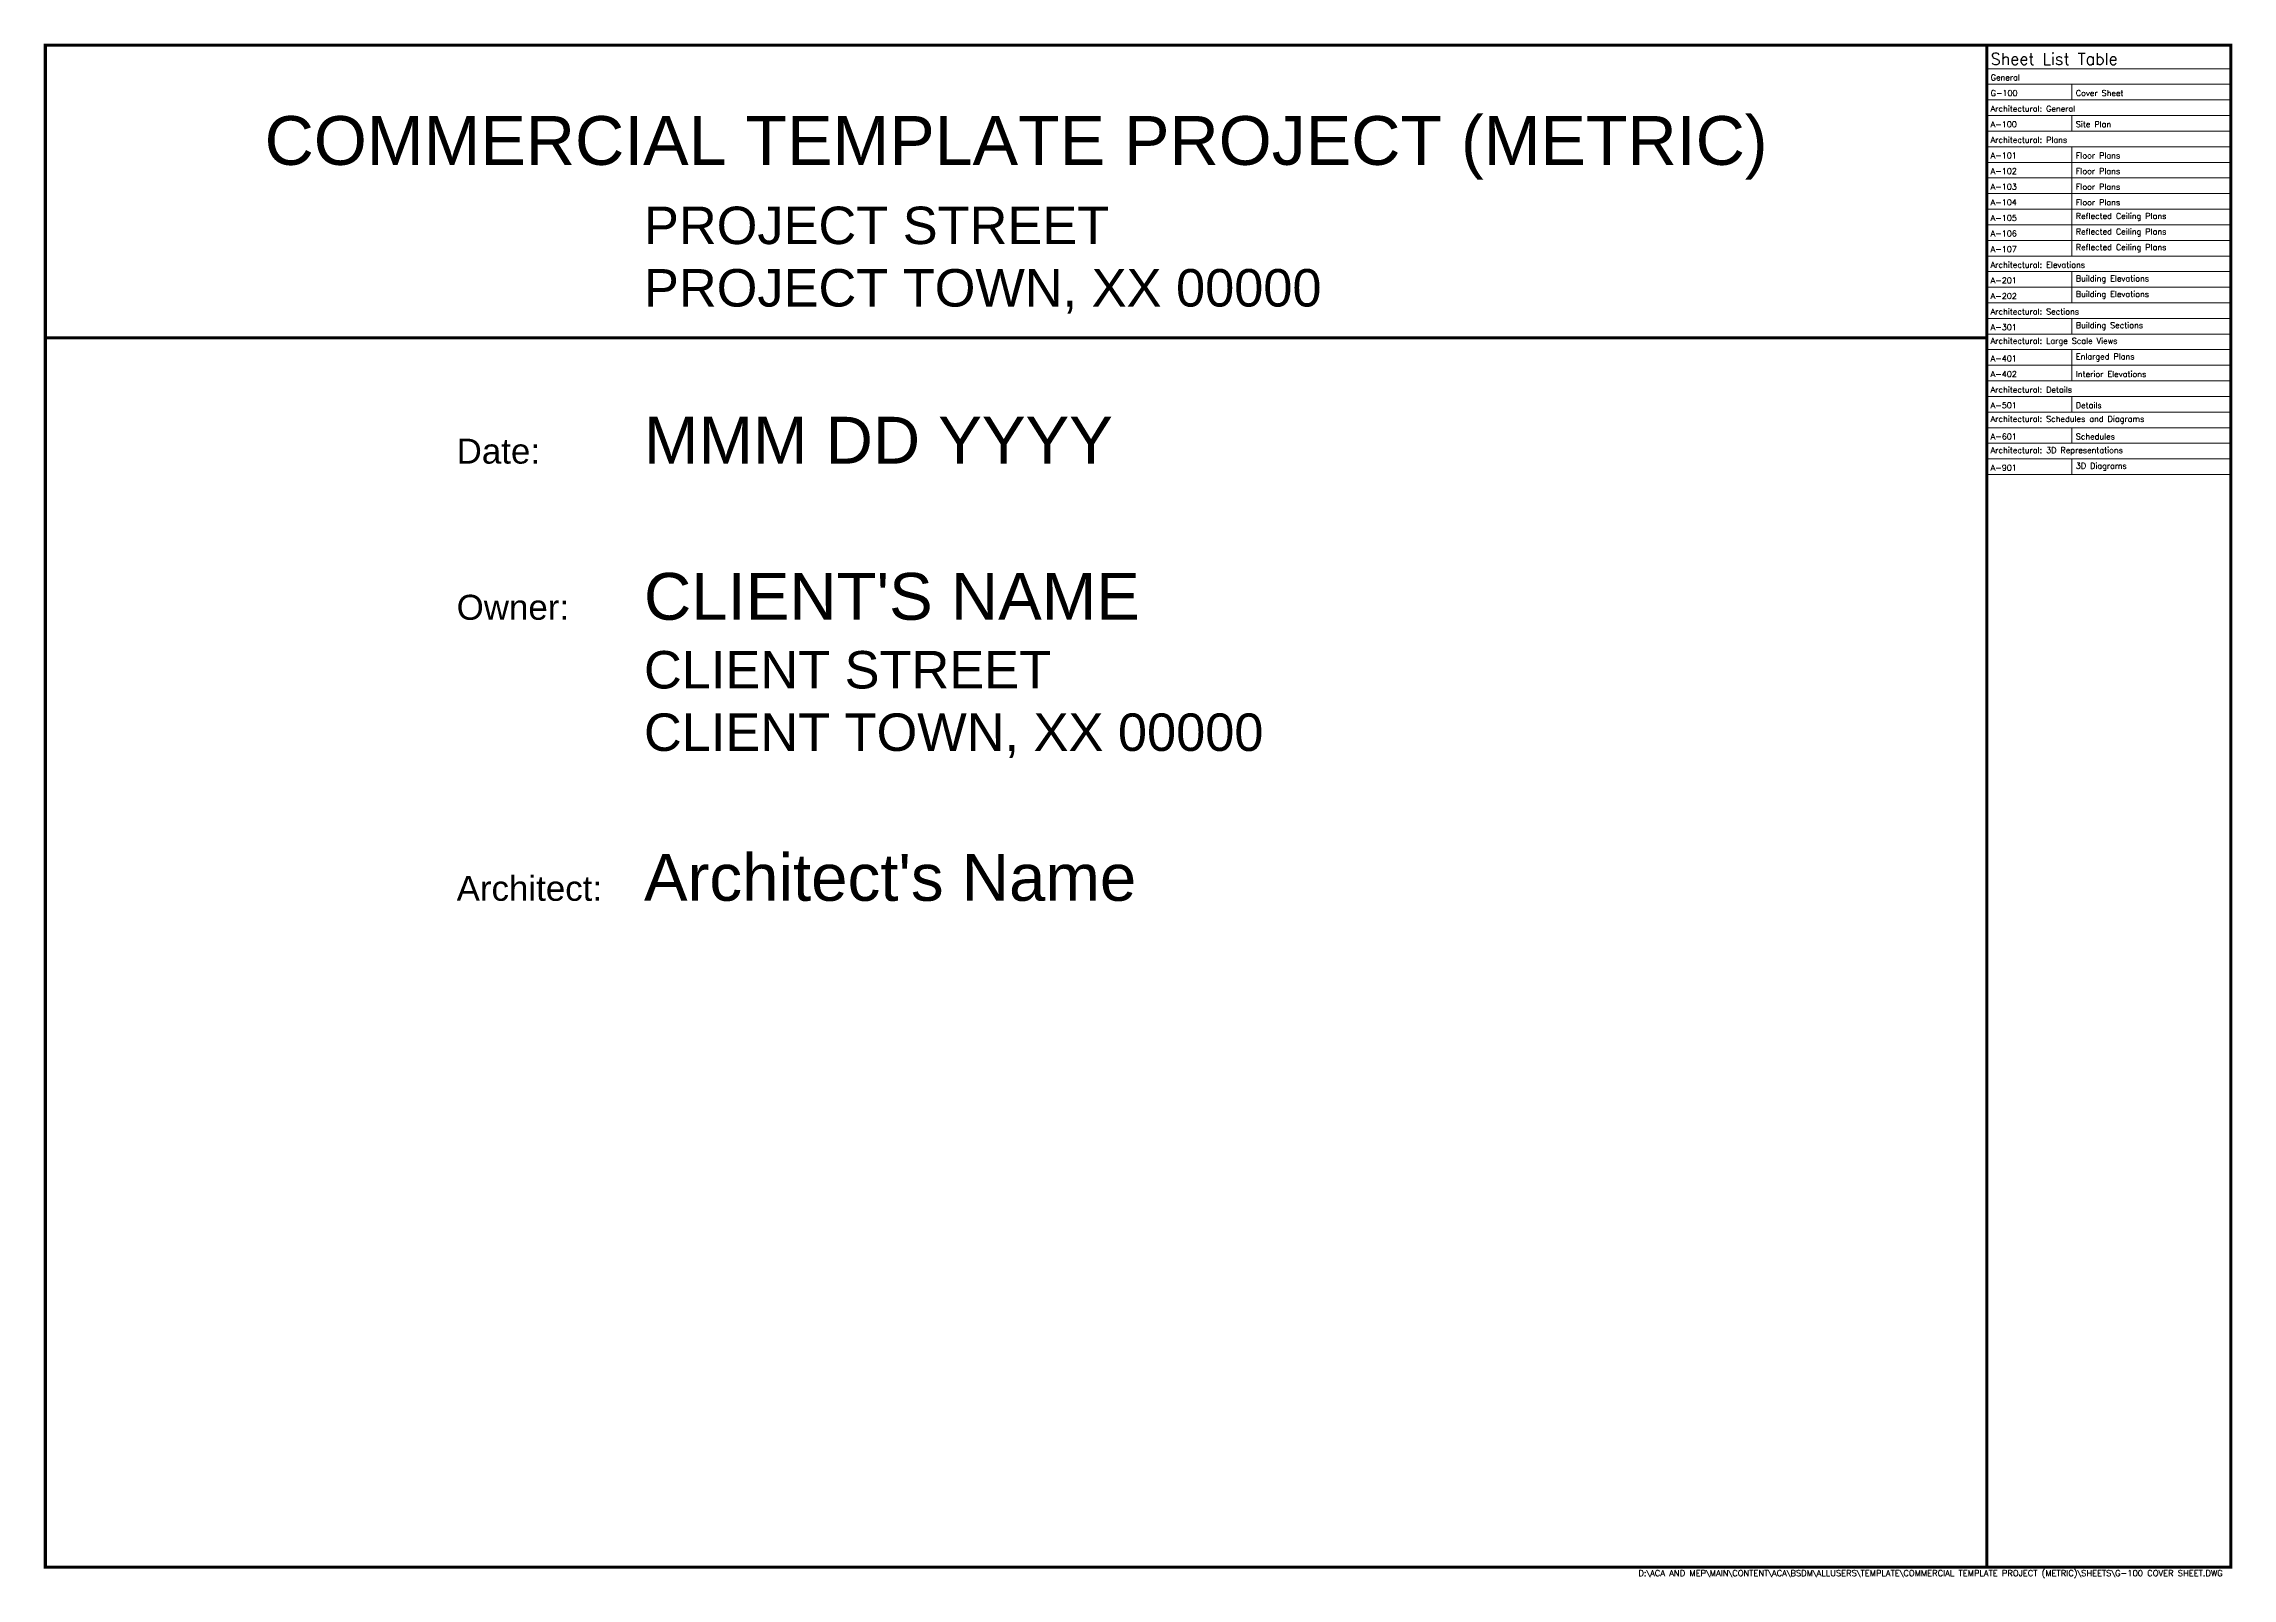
# Paper-space layout 'G-100 Cover Sheet' of a CAD drawing. Header units: millimetres. Extents: x 0 to 1122, y 0 to 786.
import ezdxf

# ---------------------------------------------------------------- set-up
doc = ezdxf.new("R2010")
doc.units = ezdxf.units.MM
doc.header["$LTSCALE"] = 0.5
doc.layers.add('A-Anno-Titl', color=233, linetype='Continuous', lineweight=50)
doc.layers.add('A-Anno-Titl-Otln', color=236, linetype='Continuous', lineweight=140)
doc.styles.add('RomanS', font='romans.shx')
doc.styles.add('Schedule-Header', font='arial.ttf')

# ---------------------------------------------------------------- blocks, each defined once
blk = doc.blocks.new('*T3')
at = {"layer": 'Defpoints', "color": 8, "lineweight": 0}
for p, q in [((0, 0), (125, 0)), ((0, 0), (0, -220)), ((0, 0), (0, 0)), ((125, 0), (125, -220)), ((0, -12), (125, -12)), ((0, -20), (125, -20)), ((43.6, -20), (43.6, -28)), ((0, -28), (125, -28)), ((0, -36), (125, -36)), ((0, -44), (125, -44)), ((43.6, -36), (43.6, -44)), ((0, -52), (125, -52)), ((43.6, -52), (43.6, -108)), ((0, -60), (125, -60)), ((0, -68), (125, -68)), ((0, -76), (125, -76)), ((0, -84), (125, -84)), ((0, -92), (125, -92)), ((0, -100), (125, -100)), ((0, -108), (125, -108)), ((0, -116), (125, -116)), ((43.6, -116), (43.6, -132)), ((0, -124), (125, -124)), ((0, -132), (125, -132)), ((0, -140), (125, -140)), ((43.6, -140), (43.6, -148)), ((0, -148), (125, -148)), ((0, -156), (125, -156)), ((43.6, -156), (43.6, -172)), ((0, -164), (125, -164)), ((0, -172), (125, -172)), ((0, -180), (125, -180)), ((0, -188), (125, -188)), ((43.6, -180), (43.6, -188)), ((0, -196), (125, -196)), ((43.6, -196), (43.6, -204)), ((0, -204), (125, -204)), ((0, -212), (125, -212)), ((43.6, -212), (43.6, -220)), ((0, -220), (125, -220))]:
    blk.add_line(p, q, dxfattribs=at)
at = {"color": 0, "attachment_point": 7, "style": 'RomanS'}
for s, insert, char_height, width in [('Sheet List Table', (2, -10), 6, 121), ('General', (2, -18), 3, 121), ('Architectural: General', (2, -34), 3, 121), ('G-100', (2, -26), 3, 39.643), ('Cover Sheet', (45.6, -26), 3, 77.357), ('A-100', (2, -42), 3, 39.643), ('Site Plan', (45.6, -42), 3, 77.357), ('Architectural: Plans', (2, -50), 3, 121), ('A-101', (2, -58), 3, 39.643), ('Floor Plans', (45.6, -58), 3, 77.357), ('A-102', (2, -66), 3, 39.643), ('Floor Plans', (45.6, -66), 3, 77.357), ('A-103', (2, -74), 3, 39.643), ('Floor Plans', (45.6, -74), 3, 77.357), ('A-104', (2, -82), 3, 39.643), ('A-105', (2, -90), 3, 39.643), ('Floor Plans', (45.6, -82), 3, 77.357), ('Reflected Ceiling Plans', (45.6, -90), 3, 77.357), ('A-106', (2, -98), 3, 39.643), ('Reflected Ceiling Plans', (45.6, -98), 3, 77.357), ('A-107', (2, -106), 3, 39.643), ('Architectural: Elevations', (2, -114), 3, 121), ('Reflected Ceiling Plans', (45.6, -106), 3, 77.357), ('A-201', (2, -122), 3, 39.643), ('Building Elevations', (45.6, -122), 3, 77.357), ('A-202', (2, -130), 3, 39.643), ('Building Elevations', (45.6, -130), 3, 77.357), ('Architectural: Sections', (2, -138), 3, 121), ('A-301', (2, -146), 3, 39.643), ('Building Sections', (45.6, -146), 3, 77.357), ('Architectural: Large Scale Views', (2, -154), 3, 121), ('A-401', (2, -162), 3, 39.643), ('A-402', (2, -170), 3, 39.643), ('Enlarged Plans', (45.6, -162), 3, 77.357), ('Interior Elevations', (45.6, -170), 3, 77.357), ('Architectural: Details', (2, -178), 3, 121), ('A-501', (2, -186), 3, 39.643), ('Architectural: Schedules and Diagrams', (2, -194), 3, 121), ('Details', (45.6, -186), 3, 77.357), ('A-601', (2, -202), 3, 39.643), ('Schedules', (45.6, -202), 3, 77.357), ('Architectural: 3D Representations', (2, -210), 3, 121), ('A-901', (2, -218), 3, 39.643), ('3D Diagrams', (45.6, -218), 3, 77.357)]:
    blk.add_mtext(s, dxfattribs=dict(at, insert=insert, char_height=char_height, width=width))

psp = doc.layouts.new('G-100 Cover Sheet')

# ---------------------------------------------------------------- linework, layer by layer
at = {"const_width": 1.56}
for points in [[(995.8, 5.6), (995.8, 785.6)], [(995.8, 635.6), (0.8, 635.6)]]:
    psp.add_lwpolyline(points, dxfattribs=at)
at = {"layer": 'A-Anno-Titl-Otln', "const_width": 1.56}
psp.add_lwpolyline([(0.8, 5.6), (1120.8, 5.6), (1120.8, 785.6), (0.8, 785.6)], close=True, dxfattribs=at)

# ---------------------------------------------------------------- block references
psp.add_blockref('*T3', (995.8, 785.6))

# ---------------------------------------------------------------- texts
at = {"layer": 'A-Anno-Titl'}
for s, insert, char_height, width, attachment_point, style in [('COMMERCIAL TEMPLATE PROJECT (METRIC)', (498.3, 749.3), 25, 995, 2, 'Schedule-Header'), ('{\\H0.8x;^IPROJECT STREET\\P^IPROJECT TOWN, XX 00000}', (211.6, 702.9), 24, 564.32, 1, 'Schedule-Header'), ("{\\H0.5333x;Date: ^I}MMM DD YYYY\\P\\P{\\H0.5333x;Owner: ^I\\H1.875x;CLIENT'S NAME\\P\\H0.8001x;^ICLIENT STREET\\P^ICLIENT TOWN, XX 00000\\P}\\P{\\H0.5333x;Architect: ^I\\H1.875x;Architect's Name}", (211.6, 595.2), 24, 564.32, 1, 'Schedule-Header'), ('D:\\\\ACA AND MEP\\\\MAIN\\\\CONTENT\\\\ACA\\\\BSDM\\\\ALLUSERS\\\\TEMPLATE\\\\COMMERCIAL TEMPLATE PROJECT (METRIC)\\\\SHEETS\\\\G-100 COVER SHEET.DWG', (1116.7, 0), 3.125, 645.941, 9, 'RomanS')]:
    psp.add_mtext(s, dxfattribs=dict(at, insert=insert, char_height=char_height, width=width, attachment_point=attachment_point, style=style))

doc.saveas('drawing.dxf')
